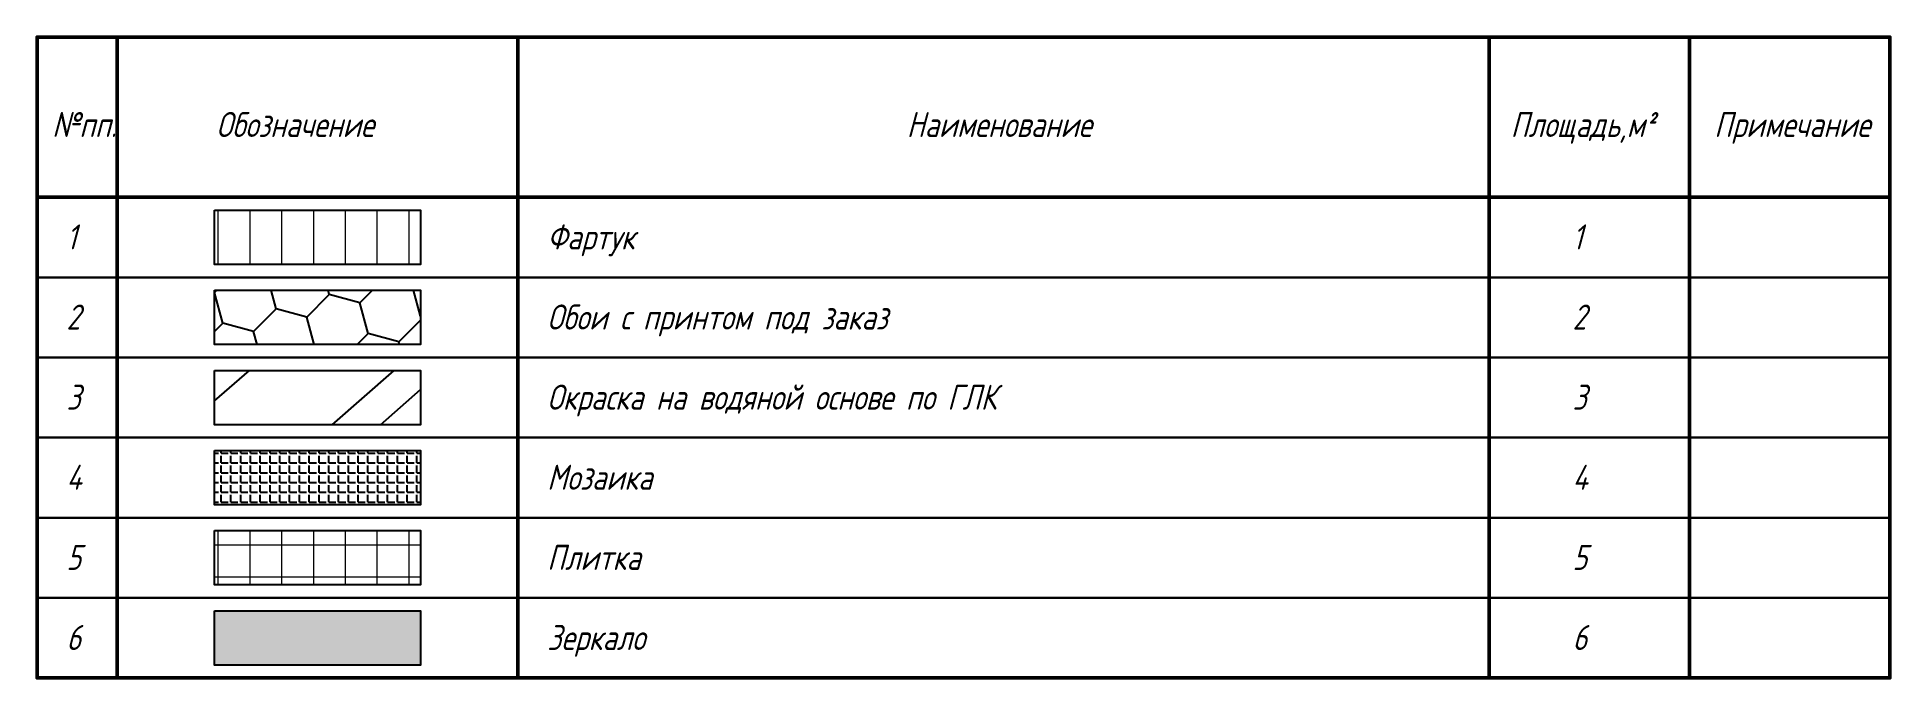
# Model space of a CAD drawing. Header units: millimetres. Extents: x 653176 to 972033, y 753746 to 925850.
# Drawn here: x 929847 to 939097, y 784157 to 787357 of the extents above; entities that cross this region are included whole.
import ezdxf

# ---------------------------------------------------------------- set-up
doc = ezdxf.new("R2010")
doc.units = ezdxf.units.MM
doc.header["$LTSCALE"] = 10
for name, color, linetype, lineweight in [('stamp', 253, 'Continuous', 18), ('А-Мебель', 24, 'Continuous', 5), ('размh150', 7, 'Continuous', 9), ('размеры', 250, 'Continuous', 0), ('Стены', 7, 'Continuous', 25)]:
    doc.layers.add(name, color=color, linetype=linetype, lineweight=lineweight)
doc.styles.add('ГОСТ тип А', font='gost_a.shx', dxfattribs={"oblique": 15, "height": 125})

msp = doc.modelspace()

# ---------------------------------------------------------------- texts
at = {"layer": 'stamp', "style": 'ГОСТ тип А', "oblique": 15}
for s, p in [('№пп.', (929921.6, 786858.1)), ('Обозначение', (930741.1, 786858.1)), ('Наименование', (934188.4, 786858.1)), ('Площадь,м²', (937203.1, 786858.1)), ('Примечание', (938219.1, 786858.1)), ('1', (929993.1, 786296.8)), ('Фартук', (932393.1, 786296.8)), ('1', (937511.8, 786296.8)), ('2', (929993.1, 785896.8)), ('Обои с принтом под заказ', (932393.1, 785896.8)), ('2', (937511.8, 785896.8)), ('3', (929993.1, 785496.8)), ('Окраска на водяной основе по ГЛК', (932393.1, 785496.8)), ('3', (937511.8, 785496.8)), ('4', (929993.1, 785096.8)), ('Мозаика ', (932393.1, 785096.8)), ('4', (937511.8, 785096.8)), ('5', (929993.1, 784696.8)), ('Плитка', (932393.1, 784696.8)), ('5', (937511.8, 784696.8)), ('6', (929993.1, 784296.8)), ('Зеркало', (932393.1, 784296.8)), ('6', (937511.8, 784296.8))]:
    msp.add_text(s, height=125, dxfattribs=at).set_placement(p)

# ---------------------------------------------------------------- hatches: boundary and pattern name
at = {"layer": 'А-Мебель'}
h = msp.add_hatch(color=254, dxfattribs=at)
h.set_gradient(color1=(198, 227, 236), rotation=30, one_color=1, tint=1, name='CYLINDER')
h.paths.add_polyline_path([(930732.2, 784221.7), (931760.9, 784221.7), (931760.9, 784493), (930732.2, 784493)])
at = {"layer": 'размеры', "lineweight": 9}
h = msp.add_hatch(dxfattribs=at)
h.set_pattern_fill('ANSI31', color=252, scale=50, angle=45)
h.set_pattern_definition([(90, (0, -3690.03), (-158.75, 1e-14), [])])
h.paths.add_polyline_path([(930732.2, 786221.7), (931760.9, 786221.7), (931760.9, 786493), (930732.2, 786493)])
at = {"layer": 'размеры', "lineweight": 25}
h = msp.add_hatch(dxfattribs=at)
h.set_pattern_fill('HONEY', color=252, scale=50, angle=45)
h.set_pattern_definition([(45, (0, -3690.03), (71.165679, 265.593926), [158.75, -317.5]), (165, (0, -3690.03), (-265.593926, -71.165678), [158.75, -317.5]), (105, (0, -3690.03), (-194.428248, 194.428248), [-317.5, 158.75])])
h.paths.add_polyline_path([(930732.2, 785821.7), (931760.9, 785821.7), (931760.9, 786093), (930732.2, 786093)])
at = {"layer": 'размеры', "lineweight": 25, "ltscale": 50}
h = msp.add_hatch(dxfattribs=at)
h.set_pattern_fill('ANSI34', color=252, scale=50, angle=356.18274)
h.set_pattern_definition([(41.18274, (335567.8, -69918.7), (-627.1857, 716.8642), []), (41.18274, (335791.8, -69933.6), (-627.1857, 716.8642), []), (41.18274, (336015.8, -69948.6), (-627.1857, 716.8642), []), (41.18274, (336239.8, -69963.5), (-627.1857, 716.8642), [])])
h.paths.add_polyline_path([(930732.2, 785421.7), (931760.9, 785421.7), (931760.9, 785693), (930732.2, 785693)])
at = {"layer": 'размеры', "lineweight": 9}
h = msp.add_hatch(dxfattribs=at)
h.set_pattern_fill('ANSI37', color=252, scale=50, angle=45)
h.set_pattern_definition([(90, (0, -3690.03), (-158.75, 1e-14), []), (180, (0, -3690.03), (-1e-14, -158.75), [])])
h.paths.add_polyline_path([(930732.2, 784621.7), (931760.9, 784621.7), (931760.9, 784893), (930732.2, 784893)])
at = {"layer": 'Стены', "lineweight": 25}
h = msp.add_hatch(dxfattribs=at)
h.set_pattern_fill('ANGLE', color=252, scale=7)
h.set_pattern_definition([(0, (0, -3690.03), (0, 48.895), [35.56, -13.335]), (90, (0, -3690.03), (-48.895, 3e-15), [35.56, -13.335])])
h.paths.add_polyline_path([(930732.2, 785021.7), (931760.9, 785021.7), (931760.9, 785293), (930732.2, 785293)])

# ---------------------------------------------------------------- linework, layer by layer
at = {"layer": 'размh150', "color": 1, "lineweight": 50}
for points in [[(929846.6, 787357.3), (939096.6, 787357.3), (939096.6, 784157.3), (929846.6, 784157.3)], [(929846.6, 786557.3), (939096.6, 786557.3), (939096.6, 787357.3), (929846.6, 787357.3)]]:
    msp.add_lwpolyline(points, close=True, dxfattribs=at)
for points in [[(930246.6, 787357.3), (930246.6, 784157.3)], [(932246.6, 787357.3), (932246.6, 784157.3)], [(937096.6, 787357.3), (937096.6, 784157.3)], [(938096.6, 787357.3), (938096.6, 784157.3)]]:
    msp.add_lwpolyline(points, dxfattribs=at)
at = {"layer": 'размh150', "color": 1, "lineweight": 30}
for points in [[(929846.6, 786157.3), (939096.6, 786157.3)], [(939096.6, 785757.3), (929846.6, 785757.3)], [(929846.6, 785357.3), (939096.6, 785357.3)], [(939096.6, 784957.3), (929846.6, 784957.3)], [(929846.6, 784557.3), (939096.6, 784557.3)]]:
    msp.add_lwpolyline(points, dxfattribs=at)
at = {"layer": 'Стены', "lineweight": 25}
for points in [[(930732.2, 786493), (931760.9, 786493), (931760.9, 786221.7), (930732.2, 786221.7)], [(930732.2, 786093), (931760.9, 786093), (931760.9, 785821.7), (930732.2, 785821.7)], [(930732.2, 785693), (931760.9, 785693), (931760.9, 785421.7), (930732.2, 785421.7)], [(930732.2, 785293), (931760.9, 785293), (931760.9, 785021.7), (930732.2, 785021.7)], [(930732.2, 784893), (931760.9, 784893), (931760.9, 784621.7), (930732.2, 784621.7)], [(930732.2, 784493), (931760.9, 784493), (931760.9, 784221.7), (930732.2, 784221.7)]]:
    msp.add_lwpolyline(points, close=True, dxfattribs=at)

msp.set_redraw_order([(e.dxf.handle, doc.entitydb.next_handle()) for e in msp.query("TEXT MTEXT ATTDEF DIMENSION ARC_DIMENSION")])  # texts and dimensions are drawn at this point

doc.saveas('drawing.dxf')
